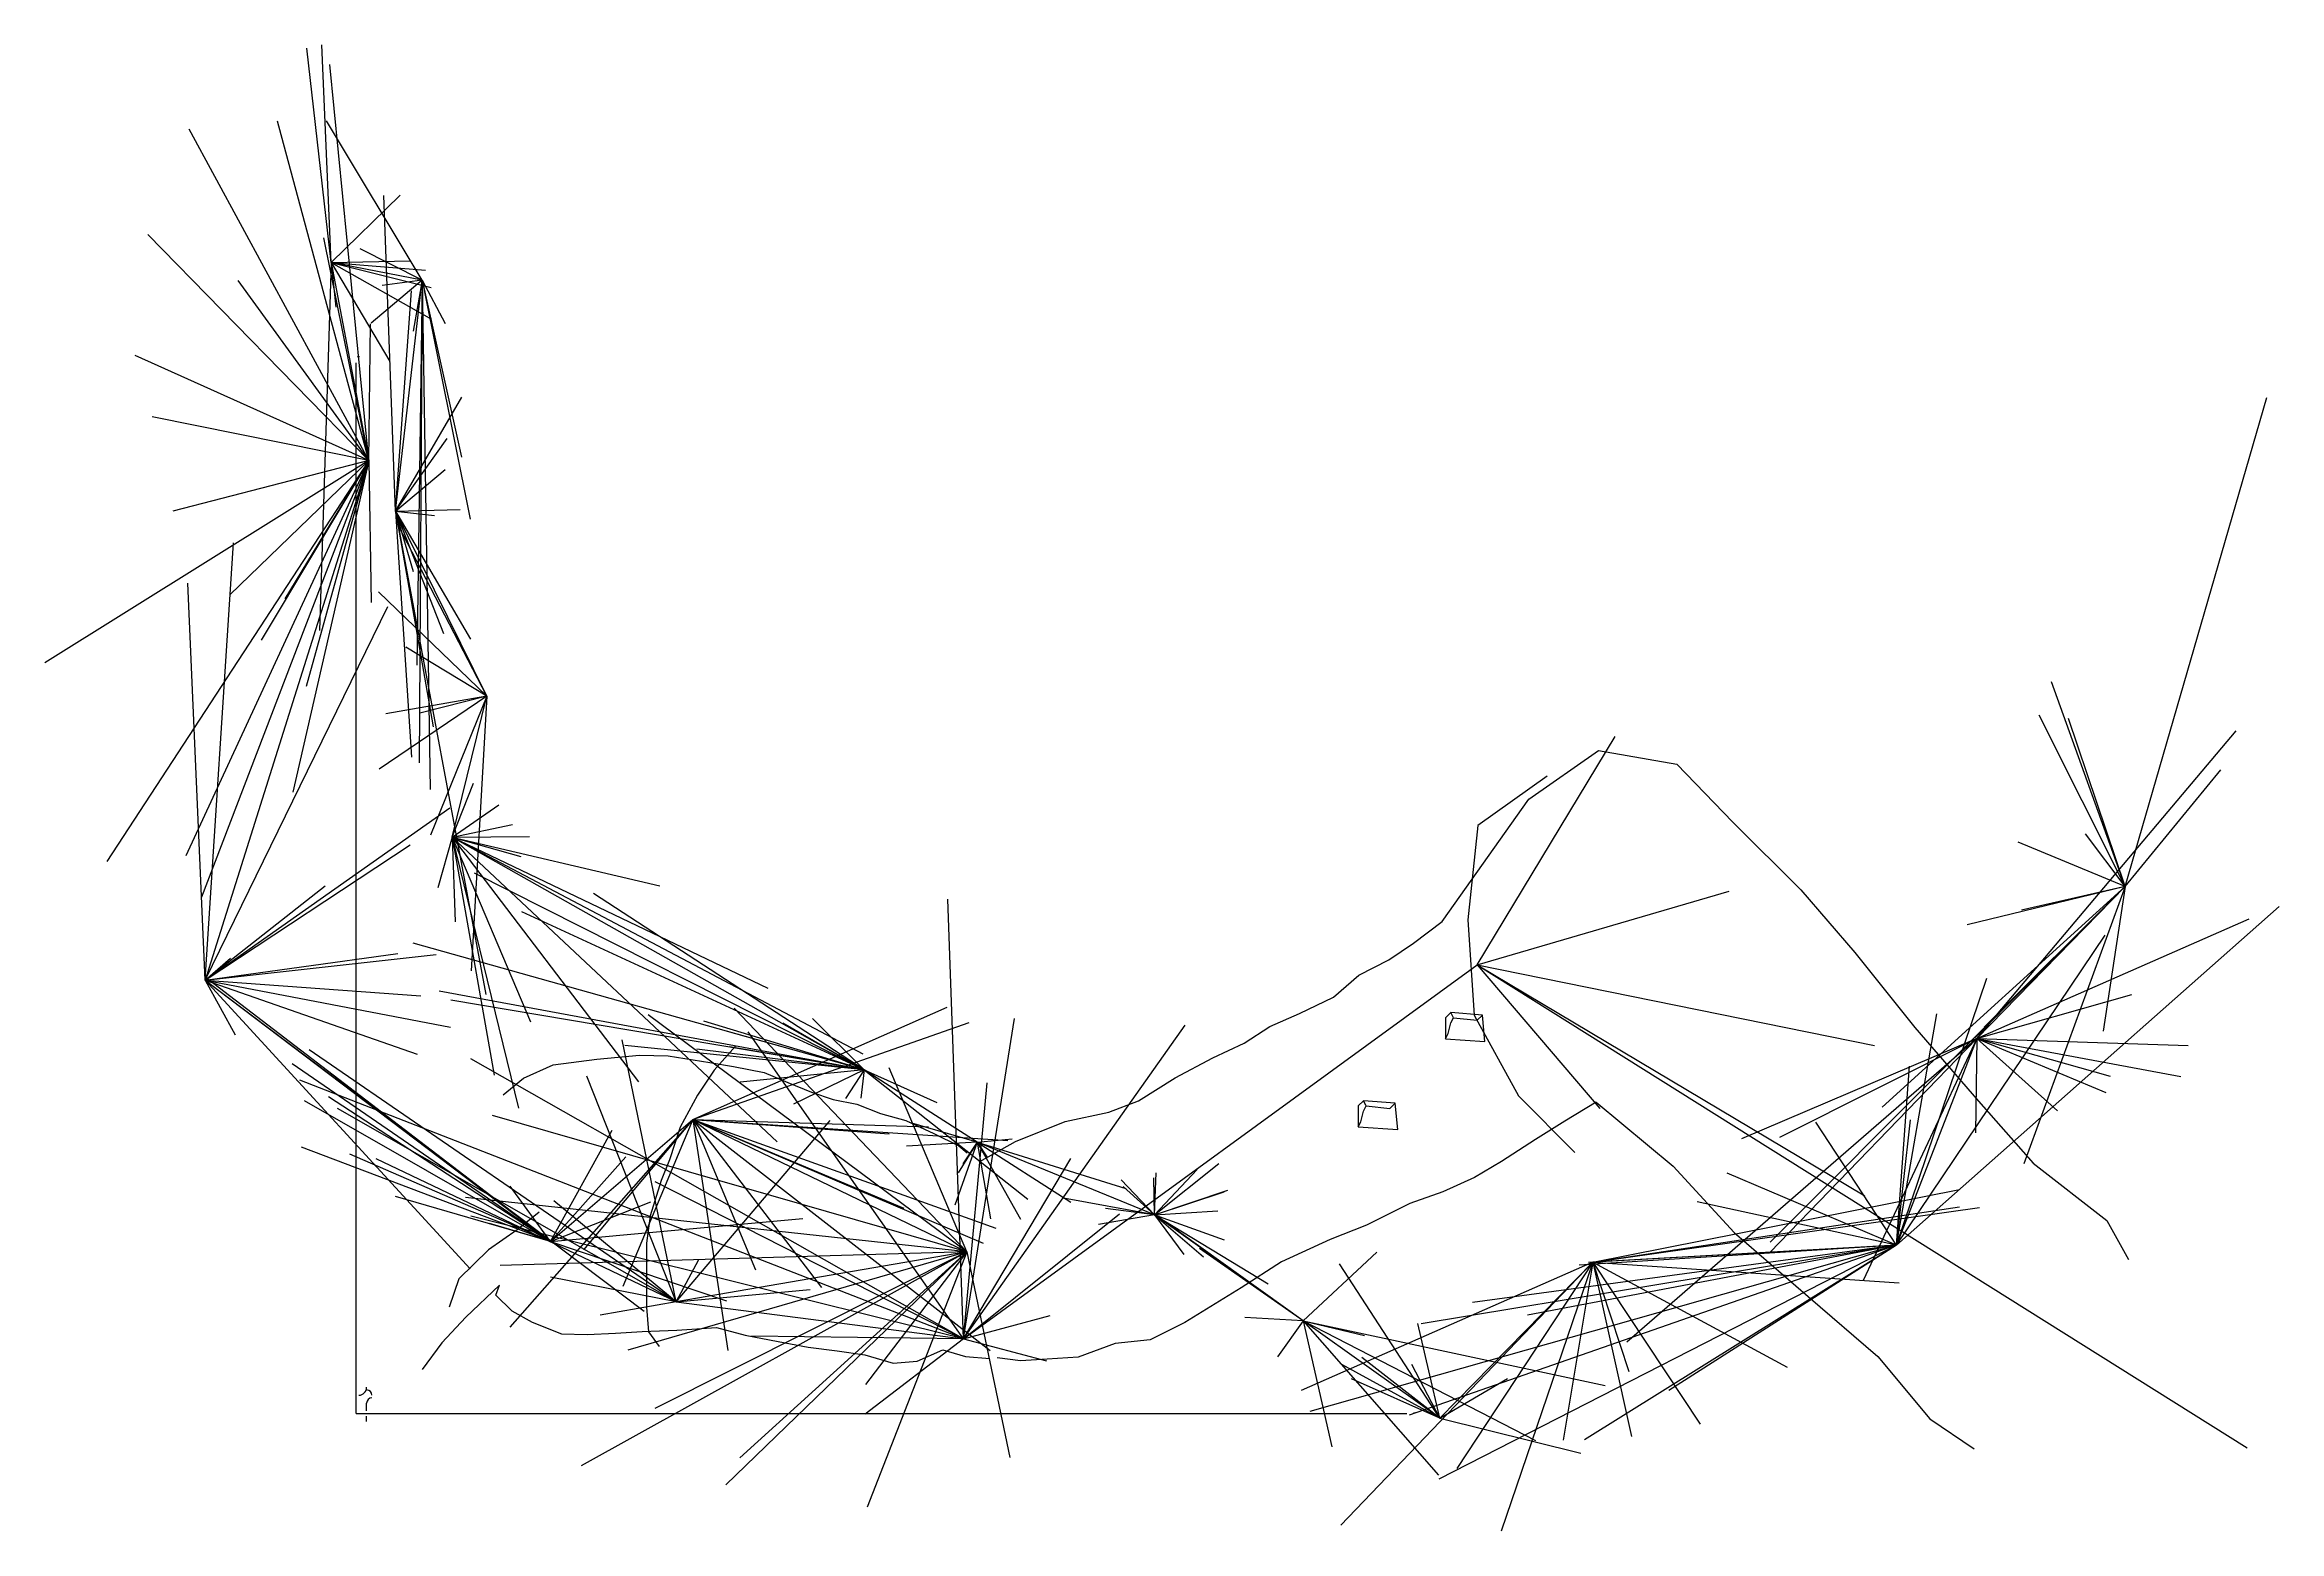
# Model space of a CAD drawing. Extents: x -76 to 350, y -173 to 110.
import ezdxf

# ---------------------------------------------------------------- set-up
doc = ezdxf.new("R2010")
doc.units = 0
for name, color, linetype in [('L_pit', 17, 'CONTINUOUS'), ('L_wall', 8, 'CONTINUOUS'), ('L_wall-presumed', 18, 'CONTINUOUS'), ('LEG', 1, 'CONTINUOUS'), ('POINT', 5, 'CONTINUOUS'), ('REF', 6, 'CONTINUOUS'), ('SPLAY', 2, 'CONTINUOUS')]:
    doc.layers.add(name, color=color, linetype=linetype)

# ---------------------------------------------------------------- blocks, each defined once
blk = doc.blocks.new('P_continuation')
at = {"layer": 'POINT'}
for p, q in [((0, -0.15), (0, 0)), ((0, -0.35), (0, -0.25))]:
    blk.add_line(p, q, dxfattribs=at)
for centre, radius, start, end in [((-0.15, 0.3), 0.15, 270, 360), ((0, 0.15), 0.1, 0, 90), ((0.1, 0), 0.1, 90, 180)]:
    blk.add_arc(centre, radius, start, end, dxfattribs=at)
blk = doc.blocks.new('P_blocks')
at = {"layer": 'POINT'}
for p, q in [((-0.25, 0.3), (-0.35, 0.2)), ((-0.35, 0.2), (-0.35, -0.2)), ((-0.3, -0.1), (-0.25, 0.1)), ((0.35, 0.25), (-0.25, 0.3)), ((-0.2, 0.2), (-0.25, 0.3)), ((-0.25, 0.1), (-0.2, 0.2)), ((-0.2, 0.2), (0.25, 0.15)), ((0.25, 0.15), (0.35, 0.25)), ((0.4, -0.25), (0.35, 0.25)), ((-0.35, -0.2), (-0.3, -0.1)), ((-0.35, -0.2), (0.4, -0.25))]:
    blk.add_line(p, q, dxfattribs=at)

msp = doc.modelspace()

# ---------------------------------------------------------------- linework, layer by layer
at = {"layer": 'L_pit'}
for points in [[(210.41, -29.42), (197.27, -38.8), (195.35, -56.77), (196.54, -74.89), (204.99, -90.28), (215.73, -101.03)], [(55.96, -80.82), (51.89, -85.38), (48.74, -90.13), (45.42, -96.25), (43.4, -102.45), (41.78, -106.42), (39.67, -113.11), (38.98, -118.32), (38.98, -125.11), (38.98, -130.48), (39.37, -135.22), (41.4, -138.01)]]:
    msp.add_lwpolyline(points, dxfattribs=at)
at = {"layer": 'L_wall'}
for points in [[(102.47, -102.78), (109.24, -98.99), (118.67, -95.15), (126.99, -93.37), (132.68, -91.24), (139.65, -86.83), (146.8, -83.07), (152.76, -80.23), (157.66, -77.09), (163.28, -74.63), (169.74, -71.51), (174.56, -67.33), (180.32, -64.38), (185, -61.24), (190.44, -57.11)], [(11.73, -90.1), (15.57, -86.91), (21.21, -84.37), (29.55, -83.31), (37.67, -82.55), (43.12, -82.69), (51.08, -83.9), (55.55, -84.67), (61.4, -85.84), (65.92, -87.73), (70.42, -89.58), (74.55, -90.96), (79.06, -91.88), (83.55, -93.63), (88.34, -94.94), (93.68, -97.42), (98.44, -99.77), (100.06, -101.12)], [(219.74, -91.51), (213.81, -95.1), (208.24, -98.59), (201.73, -102.76), (196.59, -105.83), (190.6, -108.56), (184.27, -110.8), (176.07, -114.87), (169.11, -117.64), (159.86, -121.87), (152.17, -126.82), (141.48, -133.42), (134.88, -136.71), (128.19, -137.4), (121.17, -140), (115.29, -140.4), (110.21, -140.75), (105.76, -140.15)], [(18.56, -112.39), (14.38, -115.79), (8.94, -119.56), (3.26, -125.13), (1.45, -130.5)], [(10.35, -128.22), (11.05, -126.29), (4.61, -132.39), (0.07, -137.32), (-3.67, -142.38)], [(10.35, -128.22), (13.39, -131.23), (17.26, -133.36), (22.84, -135.61), (27.72, -135.73), (33.08, -135.47), (38.19, -135.14), (44.8, -134.85), (52.32, -134.35), (57.81, -135.83), (64.05, -137.01), (69.78, -138.1), (75.3, -138.79), (80.56, -139.57), (85.97, -141.16), (90.51, -140.77), (95.43, -138.62), (99.71, -139.88), (104.33, -140.27)]]:
    msp.add_lwpolyline(points, dxfattribs=at)
at = {"layer": 'L_wall-presumed'}
for points in [[(190.44, -57.11), (206.95, -33.77), (220.2, -24.52), (235.12, -27.16), (245.76, -38.18), (258.7, -51.08), (268.99, -62.97), (280.43, -77.25), (292.57, -91.28), (302.95, -103.1), (316.99, -114), (321.12, -121.43)], [(219.74, -91.51), (234.4, -103.68), (246.03, -116.28), (260.1, -128.47), (273.41, -139.91), (283.25, -151.73), (291.73, -157.48)]]:
    msp.add_lwpolyline(points, dxfattribs=at)
at = {"layer": 'LEG'}
for p, q in [((-21.01, 68.34), (-13.82, 30.68)), ((-3.71, 65.02), (-21.01, 68.34)), ((-8.75, 21.01), (-3.71, 65.02)), ((-13.82, 30.68), (-44.98, -68.27)), ((8.63, -14.2), (-8.75, 21.01)), ((2.04, -41.04), (8.63, -14.2)), ((80.44, -85.35), (2.04, -41.04)), ((320.45, -50.4), (292.25, -79.34)), ((99.34, -136.56), (197.14, -65.35)), ((197.14, -65.35), (270.88, -109.29)), ((-44.98, -68.27), (20.76, -117.99)), ((292.25, -79.34), (276.94, -118.7)), ((101.95, -99.09), (80.44, -85.35)), ((20.76, -117.99), (47.83, -94.8)), ((47.83, -94.8), (100, -120)), ((135.71, -112.93), (101.95, -99.09)), ((164.01, -133.09), (135.71, -112.93)), ((276.94, -118.7), (219.11, -121.94)), ((100, -120), (44.67, -129.5)), ((219.11, -121.94), (189.99, -151.64)), ((44.67, -129.5), (99.34, -136.56)), ((189.99, -151.64), (164.01, -133.09))]:
    msp.add_line(p, q, dxfattribs=at)
at = {"layer": 'REF'}
for q in [(-16.27, 49.24), (183.73, -150.76)]:
    msp.add_line((-16.27, -150.76), q, dxfattribs=at)
at = {"layer": 'SPLAY'}
for p, q in [((-21.01, 68.34), (-25.63, 109.18)), ((-21.01, 68.34), (-22.79, 109.82)), ((-13.82, 30.68), (-21.26, 106.03)), ((-13.82, 30.68), (-48.07, 93.73)), ((-13.82, 30.68), (-31.21, 95.24)), ((-3.71, 65.02), (-21.9, 95.34)), ((-21.01, 68.34), (-7.89, 81.16)), ((-8.75, 21.01), (-11.02, 81.1)), ((-13.82, 30.68), (-55.91, 73.71)), ((-13.82, 30.68), (-22.42, 73.07)), ((-21.01, 68.34), (-23.21, -1.71)), ((-21.01, 68.34), (-5.94, 68.65)), ((-21.01, 68.34), (-3.06, 66.91)), ((-21.01, 68.34), (-1.93, 57.59)), ((-21.01, 68.34), (-2.01, 63.6)), ((-21.01, 68.34), (-9.86, 49.53)), ((-21.01, 68.34), (-20.16, 59.85)), ((-3.71, 65.02), (-15.5, 70.94)), ((-13.82, 30.68), (-38.75, 64.93)), ((-3.71, 65.02), (-13.42, 56.8)), ((-3.71, 65.02), (-11.32, 63.97)), ((-3.71, 65.02), (-5.42, 55.31)), ((-3.71, 65.02), (-4.7, -8.29)), ((-3.71, 65.02), (-4.26, -26.89)), ((-3.71, 65.02), (0.65, 56.72)), ((-3.71, 65.02), (-2.16, -31.98)), ((-3.71, 65.02), (5.46, 19.47)), ((-3.71, 65.02), (3.79, 31.29)), ((-8.75, 21.01), (-5.76, 62.99)), ((-13.82, 30.68), (-13.52, 56.71)), ((-13.82, 30.68), (-58.36, 50.63)), ((-8.75, 21.01), (3.85, 42.72)), ((320.45, -50.4), (347.45, 42.68)), ((-13.82, 30.68), (-55.09, 38.95)), ((-8.75, 21.01), (1.05, 34.88)), ((-13.82, 30.68), (-75.55, -7.85)), ((-13.82, 30.68), (-63.74, -45.68)), ((-13.82, 30.68), (-51.17, 21.03)), ((-13.82, 30.68), (-48.68, -44.6)), ((-13.82, 30.68), (-45.69, -52.43)), ((-13.82, 30.68), (-40.34, 5.11)), ((-13.82, 30.68), (-34.34, -3.54)), ((-13.82, 30.68), (-29.84, 4.35)), ((-13.82, 30.68), (-28.29, -32.49)), ((-13.82, 30.68), (-25.75, -12.33)), ((-13.82, 30.68), (-15.02, 32.03)), ((-13.82, 30.68), (-13.41, 3.62)), ((-8.75, 21.01), (0.71, 28.95)), ((-8.75, 21.01), (3.56, 21.31)), ((-8.75, 21.01), (-1.33, 20.19)), ((-8.75, 21.01), (8.39, -70.98)), ((-8.75, 21.01), (-5.73, -25.81)), ((-8.75, 21.01), (-5.39, 9.53)), ((-8.75, 21.01), (0.39, -2.27)), ((-8.75, 21.01), (-1.63, -20.03)), ((-8.75, 21.01), (5.48, -3.35)), ((8.63, -14.2), (-8.24, 18.34)), ((-44.98, -68.27), (-39.6, 14.98)), ((-44.98, -68.27), (-48.28, 7.29)), ((8.63, -14.2), (-12.01, 5.66)), ((-44.98, -68.27), (-10.25, 2.86)), ((8.63, -14.2), (-6.82, -4.85)), ((320.45, -50.4), (306.45, -11.44)), ((8.63, -14.2), (-11.86, -28.12)), ((8.63, -14.2), (-10.62, -17.54)), ((8.63, -14.2), (-4.17, -17.46)), ((8.63, -14.2), (-2.13, -40.63)), ((8.63, -14.2), (5.62, -66.45)), ((292.25, -79.34), (341.56, -20.81)), ((320.45, -50.4), (304.07, -17.83)), ((320.45, -50.4), (309.66, -18.44)), ((197.14, -65.35), (223.41, -21.85)), ((320.45, -50.4), (338.69, -28.22)), ((2.04, -41.04), (6.1, -30.78)), ((-44.98, -68.27), (1.54, -35.48)), ((2.04, -41.04), (10.9, -34.91)), ((-44.98, -68.27), (-5.98, -42.52)), ((2.04, -41.04), (-0.71, -50.7)), ((2.04, -41.04), (13.5, -38.63)), ((2.04, -41.04), (16.75, -40.9)), ((2.04, -41.04), (10.02, -86.37)), ((2.04, -41.04), (14.62, -92.61)), ((2.04, -41.04), (37.45, -87.58)), ((2.04, -41.04), (63.86, -99.04)), ((2.04, -41.04), (80.15, -82.25)), ((2.04, -41.04), (62.09, -69.8)), ((2.04, -41.04), (15.05, -44.71)), ((2.04, -41.04), (41.55, -50.32)), ((2.04, -41.04), (16.91, -76.2)), ((2.04, -41.04), (2.6, -57.17)), ((320.45, -50.4), (300.08, -41.97)), ((320.45, -50.4), (312.88, -40.4)), ((-44.98, -68.27), (-22.16, -50.3)), ((80.44, -85.35), (6.28, -47.87)), ((320.45, -50.4), (252.88, -118.13)), ((320.45, -50.4), (274.2, -92.41)), ((320.45, -50.4), (290.36, -57.71)), ((320.45, -50.4), (291.82, -79.26)), ((320.45, -50.4), (293.62, -77.21)), ((320.45, -50.4), (300.72, -54.93)), ((320.45, -50.4), (301.19, -103.23)), ((320.45, -50.4), (316.3, -77.94)), ((80.44, -85.35), (15.28, -55.25)), ((80.44, -85.35), (28.93, -51.78)), ((99.34, -136.56), (96.34, -52.86)), ((197.14, -65.35), (245.11, -51.29)), ((276.94, -118.7), (349.8, -54.21)), ((292.25, -79.34), (344.04, -56.6)), ((-44.98, -68.27), (-8.32, -63.16)), ((-44.98, -68.27), (-1.05, -63.35)), ((80.44, -85.35), (-5.4, -61.23)), ((276.94, -118.7), (316.68, -59.7)), ((-44.98, -68.27), (-40.17, -64.09)), ((197.14, -65.35), (272.73, -80.69)), ((197.14, -65.35), (343.67, -157.28)), ((197.14, -65.35), (220.49, -92.7)), ((276.94, -118.7), (294.14, -67.87)), ((-44.98, -68.27), (1.71, -77.2)), ((-44.98, -68.27), (5.41, -123.23)), ((-44.98, -68.27), (-39.27, -78.63)), ((-44.98, -68.27), (38.58, -131.29)), ((-44.98, -68.27), (-3.98, -71.21)), ((-44.98, -68.27), (-4.67, -82.34)), ((20.76, -117.99), (-44.44, -68.1)), ((80.44, -85.35), (-0.45, -70.33)), ((80.44, -85.35), (1.74, -72.06)), ((292.25, -79.34), (321.76, -71.01)), ((100, -120), (39.33, -74.85)), ((47.83, -94.8), (96.23, -73.39)), ((47.83, -94.8), (100.45, -76.34)), ((80.44, -85.35), (49.9, -76.09)), ((100, -120), (55.69, -73.56)), ((80.44, -85.35), (65, -76.45)), ((80.44, -85.35), (70.58, -75.55)), ((99.34, -136.56), (109.03, -75.57)), ((276.94, -118.7), (284.62, -74.65)), ((44.67, -129.5), (34.37, -79.64)), ((80.44, -85.35), (34.87, -80.7)), ((80.44, -85.35), (54.44, -78.03)), ((99.34, -136.56), (58.33, -78.07)), ((99.34, -136.56), (141.51, -76.85)), ((292.25, -79.34), (225.61, -137.14)), ((292.25, -79.34), (247.44, -98.48)), ((292.25, -79.34), (252.81, -120.11)), ((292.25, -79.34), (254.65, -98.18)), ((292.25, -79.34), (270.56, -125.4)), ((292.25, -79.34), (291.96, -97.34)), ((292.25, -79.34), (307.55, -93.12)), ((292.25, -79.34), (332.44, -80.67)), ((292.25, -79.34), (316.77, -89.65)), ((292.25, -79.34), (331.08, -86.58)), ((292.25, -79.34), (317.61, -86.52)), ((20.76, -117.99), (-28.47, -84.16)), ((44.67, -129.5), (-25.19, -81.5)), ((99.34, -136.56), (5.56, -83.2)), ((80.44, -85.35), (48.58, -81.38)), ((80.44, -85.35), (54.8, -80.92)), ((100, -120), (85.2, -84.93)), ((276.94, -118.7), (279.39, -84.62)), ((99.34, -136.56), (-26.99, -87.32)), ((44.67, -129.5), (27.65, -86.55)), ((80.44, -85.35), (56.86, -87.7)), ((80.44, -85.35), (66.99, -91.89)), ((80.44, -85.35), (76.86, -90.78)), ((80.44, -85.35), (79.77, -90.72)), ((80.44, -85.35), (94.29, -91.56)), ((80.44, -85.35), (111.59, -109.92)), ((99.34, -136.56), (103.83, -87.82)), ((20.76, -117.99), (-26.12, -91.25)), ((20.76, -117.99), (-21.52, -90.47)), ((44.67, -129.5), (-19.81, -92.68)), ((100, -120), (9.69, -94.04)), ((47.83, -94.8), (13.01, -134.34)), ((20.76, -117.99), (32.46, -96.8)), ((47.83, -94.8), (27, -119.62)), ((47.83, -94.8), (34.52, -126.55)), ((44.67, -129.5), (73.99, -94.99)), ((47.83, -94.8), (88, -111.63)), ((47.83, -94.8), (72.29, -126.74)), ((47.83, -94.8), (54.48, -138.76)), ((47.83, -94.8), (59.72, -123.37)), ((47.83, -94.8), (85.2, -97.5)), ((47.83, -94.8), (107.77, -98.76)), ((47.83, -94.8), (105.5, -115.49)), ((47.83, -94.8), (104.41, -138.78)), ((47.83, -94.8), (92.66, -96.2)), ((47.83, -94.8), (103.1, -118.31)), ((101.95, -99.09), (89.05, -95.33)), ((276.94, -118.7), (261.61, -95.29)), ((276.94, -118.7), (279.59, -94.85)), ((20.76, -117.99), (-26.66, -100.02)), ((20.76, -117.99), (-17.47, -101.36)), ((20.76, -117.99), (35.09, -101.88)), ((101.95, -99.09), (88.51, -99.83)), ((101.95, -99.09), (97.7, -111.08)), ((101.95, -99.09), (98.31, -104.95)), ((101.95, -99.09), (99.21, -103.2)), ((101.95, -99.09), (108.61, -98.45)), ((101.95, -99.09), (130.27, -107.93)), ((101.95, -99.09), (119.75, -110.5)), ((101.95, -99.09), (110.17, -113.77)), ((101.95, -99.09), (104.5, -113.68)), ((101.95, -99.09), (103.88, -102.08)), ((44.67, -129.5), (-12.44, -102.26)), ((99.34, -136.56), (119.8, -102.21)), ((135.71, -112.93), (129.33, -106.27)), ((135.71, -112.93), (135.55, -105.9)), ((135.71, -112.93), (147.93, -103.14)), ((135.71, -112.93), (143.83, -104.27)), ((135.71, -112.93), (135.99, -104.92)), ((276.94, -118.7), (244.71, -105.01)), ((20.76, -117.99), (-8.75, -109.46)), ((100, -120), (4.52, -109.61)), ((20.76, -117.99), (13.06, -107.47)), ((20.76, -117.99), (39.8, -110.48)), ((44.67, -129.5), (21.38, -110.23)), ((99.34, -136.56), (40.64, -106.67)), ((135.71, -112.93), (118.36, -109.77)), ((135.71, -112.93), (129.75, -107.51)), ((135.71, -112.93), (149.67, -108.2)), ((135.71, -112.93), (148.95, -108.54)), ((219.11, -121.94), (288.92, -108.08)), ((276.94, -118.7), (239, -110.48)), ((99.34, -136.56), (5.58, -113.17)), ((20.76, -117.99), (9.09, -114.57)), ((20.76, -117.99), (68.74, -113.65)), ((99.34, -136.56), (129.05, -112.75)), ((135.71, -112.93), (125.03, -114.78)), ((135.71, -112.93), (126.37, -111.75)), ((135.71, -112.93), (147.78, -112.15)), ((135.71, -112.93), (141.27, -120.46)), ((135.71, -112.93), (145.02, -120.94)), ((135.71, -112.93), (157.32, -126.06)), ((135.71, -112.93), (148.93, -117.66)), ((164.01, -133.09), (136.43, -113.34)), ((219.11, -121.94), (288.91, -111.41)), ((219.11, -121.94), (292.71, -111.55)), ((20.76, -117.99), (54.23, -129.27)), ((276.94, -118.7), (165.26, -150.36)), ((276.94, -118.7), (184.2, -151.08)), ((276.94, -118.7), (186.46, -133.7)), ((276.94, -118.7), (189.85, -163.27)), ((276.94, -118.7), (196.23, -129.63)), ((276.94, -118.7), (206.7, -132.02)), ((276.94, -118.7), (216.53, -122.52)), ((276.94, -118.7), (217.57, -155.73)), ((276.94, -118.7), (218.3, -121.97)), ((276.94, -118.7), (233.63, -146.38)), ((100, -120), (11.12, -122.57)), ((100, -120), (26.58, -160.68)), ((100, -120), (35.42, -138.68)), ((100, -120), (40.59, -149.81)), ((44.67, -129.5), (48.97, -121.46)), ((100, -120), (54.11, -164.31)), ((100, -120), (56.74, -159.18)), ((100, -120), (80.68, -145.2)), ((100, -120), (81.03, -168.56)), ((100, -120), (108.17, -159.09)), ((164.01, -133.09), (144.25, -119.31)), ((219.11, -121.94), (163.6, -146.38)), ((164.01, -133.09), (178.02, -120.06)), ((189.99, -151.64), (170.92, -122.23)), ((219.11, -121.94), (171.19, -172.03)), ((219.11, -121.94), (193.25, -161.21)), ((219.11, -121.94), (201.67, -173.17)), ((219.11, -121.94), (213.47, -155.84)), ((219.11, -121.94), (226.5, -155.15)), ((219.11, -121.94), (277.42, -125.86)), ((219.11, -121.94), (256.14, -141.93)), ((219.11, -121.94), (239.56, -152.79)), ((219.11, -121.94), (225.97, -142.77)), ((44.67, -129.5), (20.73, -124.79)), ((44.67, -129.5), (70.16, -127.14)), ((44.67, -129.5), (30.2, -132.04)), ((99.34, -136.56), (58.97, -136.05)), ((99.34, -136.56), (115.82, -132.1)), ((164.01, -133.09), (152.92, -132.47)), ((164.01, -133.09), (159.13, -139.95)), ((164.01, -133.09), (175.65, -135.91)), ((164.01, -133.09), (208.21, -155.87)), ((164.01, -133.09), (189.74, -162.47)), ((164.01, -133.09), (169.47, -157.11)), ((164.01, -133.09), (221.51, -145.41)), ((189.99, -151.64), (185.84, -133.58)), ((99.34, -136.56), (80.62, -150.85)), ((99.34, -136.56), (115.12, -140.75)), ((189.99, -151.64), (175.17, -140.07)), ((189.99, -151.64), (171.34, -141.4)), ((189.99, -151.64), (173.22, -144.14)), ((189.99, -151.64), (184.65, -141.41)), ((189.99, -151.64), (202.86, -144.05)), ((189.99, -151.64), (216.82, -158.3))]:
    msp.add_line(p, q, dxfattribs=at)

# ---------------------------------------------------------------- block references
at = {"layer": 'POINT', "xscale": 10, "yscale": 10, "rotation": 360}
for name, p in [('P_blocks', (194.6, -77.4)), ('P_blocks', (177.99, -94.2)), ('P_continuation', (-14.27, -148.76))]:
    msp.add_blockref(name, p, dxfattribs=at)

# ---------------------------------------------------------------- texts
at = {"layer": 'REF'}
for p in [(-16.27, 50.24), (184.73, -150.76)]:
    msp.add_text('"10"', height=0.3, dxfattribs=at).set_placement(p)

doc.saveas('drawing.dxf')
